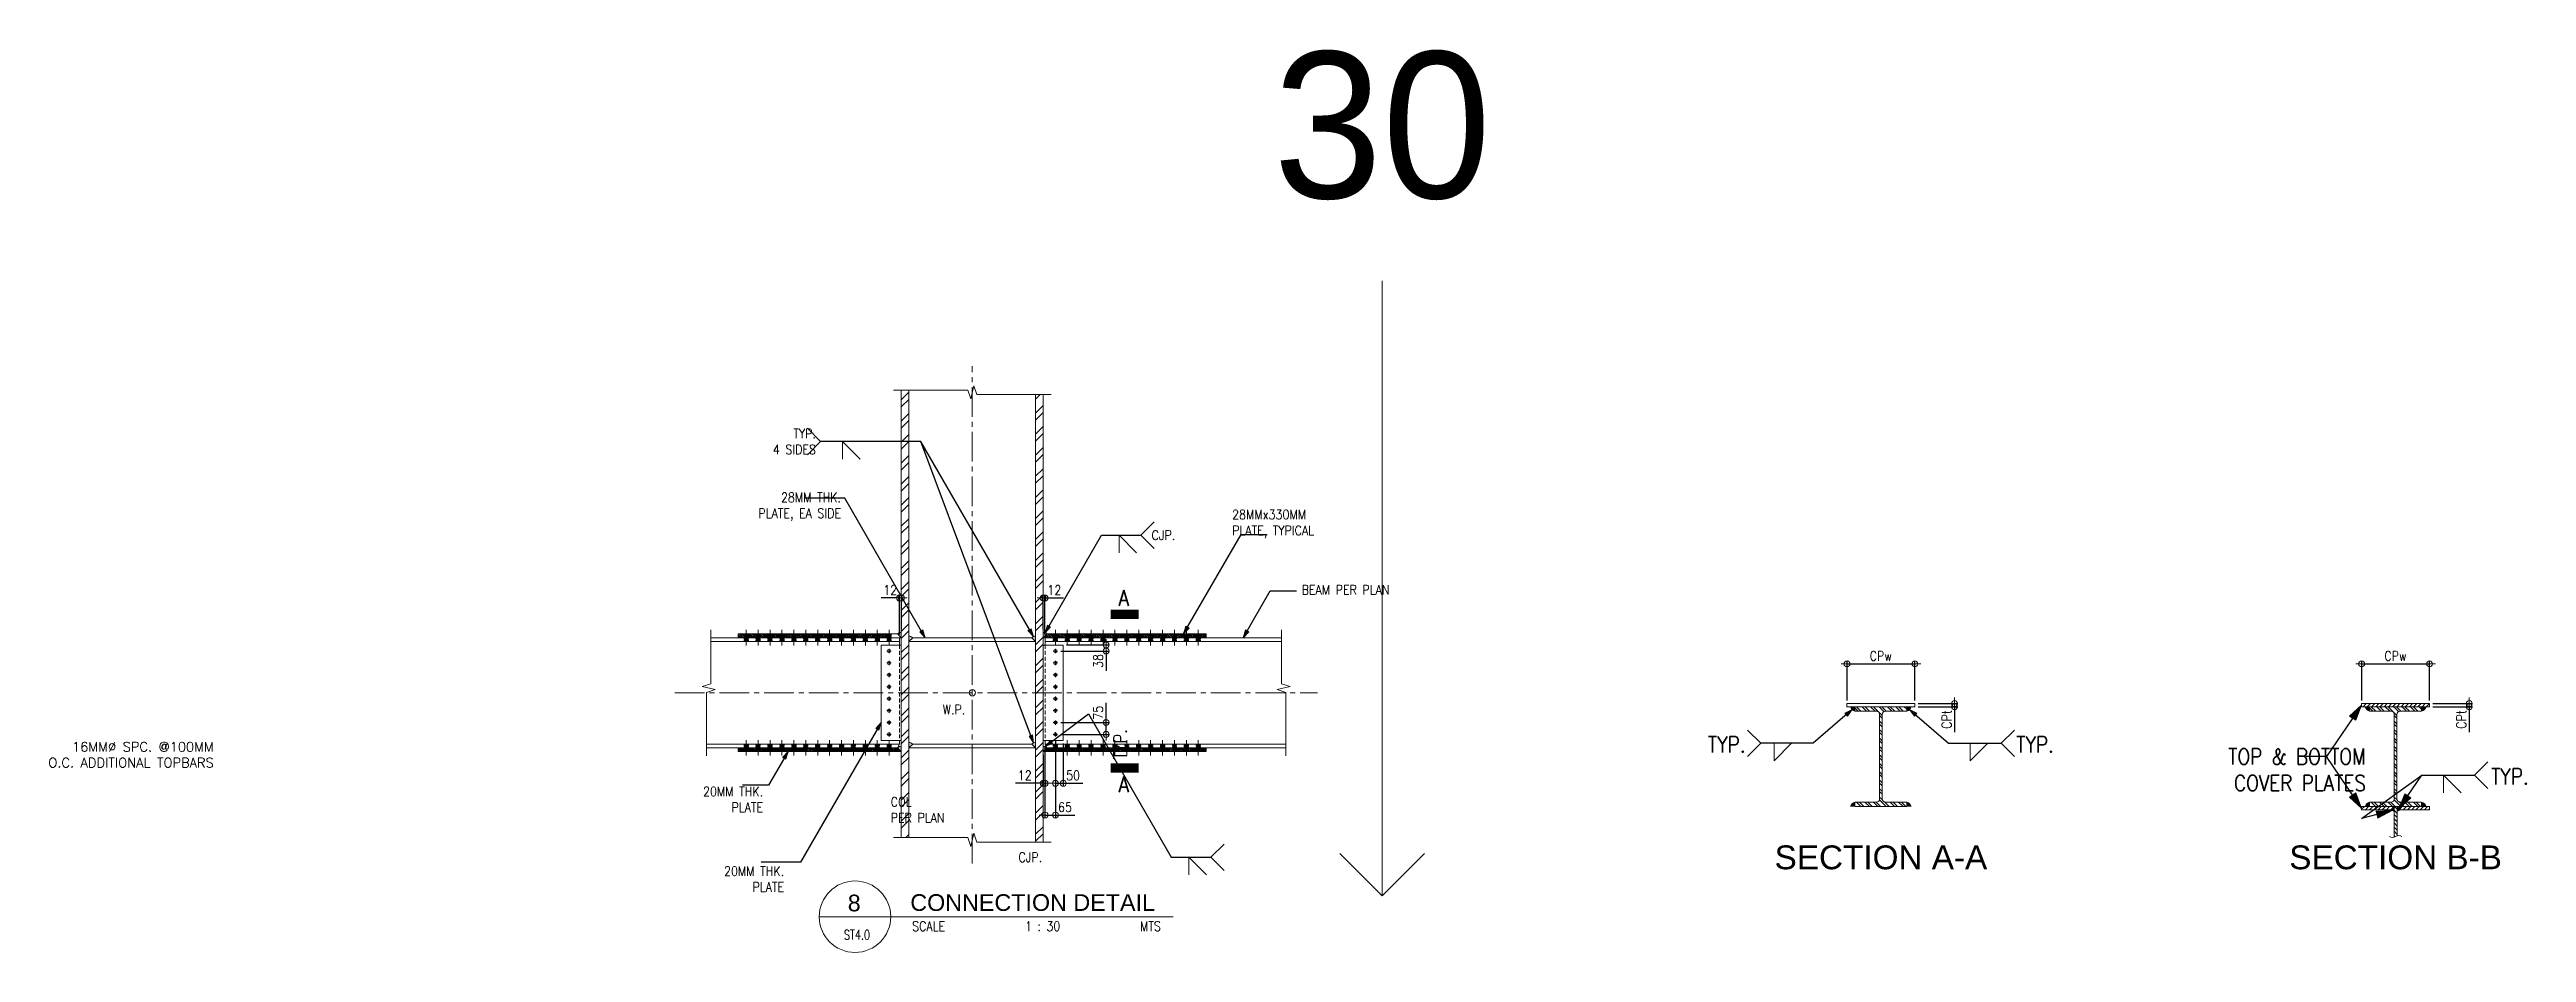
# Model space of a CAD drawing. Header units: millimetres. Extents: x 0 to 437400, y -4782 to 73710.
# Drawn here: x 79091 to 94683, y 20565 to 26250 of the extents above; entities that cross this region are included whole.
import ezdxf
from ezdxf.enums import TextEntityAlignment as Align

# ---------------------------------------------------------------- set-up
doc = ezdxf.new("R2010")
doc.units = ezdxf.units.MM
doc.header["$LTSCALE"] = 10
doc.header["$MEASUREMENT"] = 0
for name, pattern in [('CENTER', [50.8, 31.75, -6.35, 6.35, -6.35]), ('CENTER2', [1.125, 0.75, -0.125, 0.125, -0.125]), ('HIDDEN', [0.375, 0.25, -0.125]), ('PHANTOM2', [1.25, 0.625, -0.125, 0.125, -0.125, 0.125, -0.125])]:
    doc.linetypes.add(name, pattern=pattern)
doc.layers.get('0').update_dxf_attribs({"lineweight": 9})
for name, color, linetype, lineweight in [('.1 - NUMBER 8', 8, 'Continuous', 9), ('.3 - YELLOW', 2, 'Continuous', 15), ('BOLT HOLES', 2, 'HIDDEN', 9), ('DIM', 1, 'Continuous', 5), ('HATCH', 8, 'Continuous', 5), ('S-ANNO-DIMS', 1, 'Continuous', 5), ('S-Anno-Symb', 52, 'PHANTOM2', 9), ('S-Anno-Text', 52, 'Continuous', 15), ('S-ANNO-WELD', 1, 'Continuous', 9), ('S-BEAM', 3, 'Continuous', 15), ('S-BEAM-IDEN', 2, 'Continuous', 9), ('S-DETL-LW25', 2, 'Continuous', 9), ('S-Grid-iden', 52, 'Continuous', 9), ('S_GRID LINES', 252, 'Continuous', 5), ('S_PLATE', 2, 'Continuous', 15), ('W.P.', 1, 'Continuous', 9), ('WELD', 251, 'Continuous', 5)]:
    doc.layers.add(name, color=color, linetype=linetype, lineweight=lineweight)
doc.layers.add('S-DETL-GRID', color=62, linetype='Continuous', lineweight=9, plot=False)
doc.styles.add('1', font='romans.shx', dxfattribs={"width": 0.85, "height": 60})
doc.styles.add('2', font='simplex.shx', dxfattribs={"width": 0.95, "height": 40})
doc.styles.add('200', font='simplex.shx', dxfattribs={"width": 0.85, "height": 40})
doc.styles.add('ROMANS12', font='ROMANS.shx', dxfattribs={"height": 1.125})
doc.styles.add('SHEETNAME', font='simplex.shx', dxfattribs={"width": 0.75, "height": 200})
doc.styles.add('TITLE1', font='HELV.shx', dxfattribs={"height": 500})
doc.dimstyles.new('ESCA30', dxfattribs={"dimtxt": 60, "dimasz": 0.5, "dimexe": 20, "dimexo": 20, "dimgap": 20, "dimtad": 1, "dimdec": 0, "dimrnd": 1, "dimdsep": 46, "dimtxsty": '1', "dimblk1": 'ESCADIM_ARW', "dimblk2": 'ESCADIM_ARW', "dimsah": 1, "dimcen": 50, "dimclrd": 256, "dimclre": 256, "dimclrt": 52, "dimadec": 0, "dimazin": 0, "dimtfac": 1, "dimtdec": 0, "dimtofl": 0, "dimtmove": 0, "dimatfit": 3, "dimldrblk": 'ESCADIM_ARW', "dimfxl": 1, "dimtolj": 1, "dimtzin": 0, "dimarcsym": 0})
doc.dimstyles.new('ESCA_ARW$7', dxfattribs={"dimtxt": 200, "dimasz": 1, "dimexe": 100, "dimexo": 100, "dimgap": 100, "dimtad": 1, "dimdec": 0, "dimrnd": 1, "dimdsep": 46, "dimtxsty": '1', "dimblk1": 'dim_arw', "dimblk2": 'dim_arw', "dimsah": 1, "dimcen": 50, "dimclrd": 1, "dimclre": 256, "dimclrt": 52, "dimadec": 0, "dimazin": 0, "dimtfac": 1, "dimtofl": 0, "dimtmove": 0, "dimatfit": 3, "dimldrblk": 'dim_arw', "dimfxl": 1, "dimtolj": 1, "dimtzin": 0, "dimarcsym": 0})

msp = doc.modelspace()

# ---------------------------------------------------------------- texts
at = {"layer": 'DIM', "color": 52, "attachment_point": 5, "style": '1'}
for s, insert, char_height in [('\\A1;\\pxqr;TYP.\\P4 SIDES', (83779.9, 23782.1), 60), ('\\A1;\\pxqr;28MM THK.\\PPLATE, EA SIDE', (83813.1, 23370.9), 60), ('\\A1;\\pxql;28MMx330MM\\PPLATE, TYPICAL', (86793.1, 23262.9), 60), ('\\A1;\\pxql;CJP.', (86102.6, 23192.3), 60), ('\\A1;\\pxql;W.P.', (84784, 22094.5), 60), ('\\A1;\\pxqj;TYP.', (89649, 21874.6), 100), ('\\A1;\\pxqj;TYP.', (91589.8, 21874.6), 100), ('\\A1;\\pxqr;TOP & BOTTOM \\PCOVER PLATES', (93210.2, 21715), 100), ('\\A1;\\pxqj;TYP.', (94579.4, 21673.1), 100), ('\\A1;\\pxqr;20MM THK.\\PPLATE', (83393.6, 21528.3), 60), ('\\A1;\\pxql;COL \\PPER PLAN', (84555.4, 21463.1), 60), ('\\A1;\\pxqr;20MM THK.\\PPLATE', (83525.8, 21027), 60)]:
    msp.add_mtext(s, dxfattribs=dict(at, insert=insert, char_height=char_height))
at = {"layer": 'DIM', "color": 3, "char_height": 100, "attachment_point": 5, "style": '200'}
for insert in [(85853.4, 22796.9), (85853.4, 21623.3)]:
    msp.add_mtext('\\A1;A', dxfattribs=dict(at, insert=insert))
at = {"layer": 'DIM', "color": 52, "char_height": 60, "width": 2864.455, "attachment_point": 5, "style": '1'}
for s, insert in [('\\A1;\\pxql;BEAM PER PLAN', (88405, 22848.2)), ('\\A1;\\pxqj;CJP.', (86622.8, 21164.4))]:
    msp.add_mtext(s, dxfattribs=dict(at, insert=insert))
at = {"layer": 'DIM', "color": 52, "insert": (85831.4, 21876.4), "char_height": 80, "attachment_point": 5, "rotation": 90, "style": '1'}
msp.add_mtext('\\A1;\\pxql;TYP.', dxfattribs=at)
at = {"layer": 'S-Anno-Text', "color": 5, "style": 'TITLE1'}
for s, p in [('SECTION A-A', (90619.4, 21164)), ('SECTION B-B', (93859.4, 21164))]:
    msp.add_text(s, height=150, dxfattribs=at).set_placement(p, align=Align.MIDDLE_CENTER)
msp.add_text('8', height=105, dxfattribs=at).set_placement((84156.3, 20824), align=Align.CENTER)
msp.add_text('CONNECTION DETAIL', height=105, dxfattribs=at).set_placement((84509.2, 20826.8))
at = {"layer": 'S-Anno-Text', "style": '2', "width": 0.85}
msp.add_text('SCALE', height=60, dxfattribs=at).set_placement((84521.1, 20700))
at = {"layer": 'S-Anno-Text'}
for s, style, width, p in [('1 : 30', '2', 0.85, (85342.5, 20700)), ('ST4.0', 'SHEETNAME', 0.75, (84173.6, 20646.6))]:
    msp.add_text(s, height=60, dxfattribs=dict(at, style=style, width=width)).set_placement(p, align=Align.CENTER)
at = {"layer": 'S-Anno-Text', "style": '2', "width": 0.85}
msp.add_text('MTS', height=60, dxfattribs=at).set_placement((86086.7, 20700), align=Align.RIGHT)
at = {"layer": 'S-Anno-Text', "insert": (80124.4, 21890, 0), "char_height": 60, "width": 1366.368, "attachment_point": 3, "style": 'ROMANS12'}
msp.add_mtext('16MM%%C SPC. @100MM\\PO.C. ADDITIONAL TOPBARS', dxfattribs=at)
at = {"layer": 'S-DETL-GRID'}
msp.add_text('30', height=921.78, dxfattribs=at).set_placement((87480, 25314.4), align=Align.CENTER)

# ---------------------------------------------------------------- blocks, each defined once
blk = doc.blocks.new('ESCADIM_ARW')
at = {"color": 9}
blk.add_line((75, 0), (-75, 0), dxfattribs=at)
blk.add_circle((0, 0), 37.5, dxfattribs=at)
blk = doc.blocks.new('*D118')
at = {"layer": 'Defpoints', "color": 0, "transparency": 16777216}
for p in [(90833, 22382), (90406, 22132), (90833, 22132)]:
    blk.add_point(p, dxfattribs=at)
at = {"layer": 'DIM', "lineweight": -2, "transparency": 16777216}
for p, q in [((90406, 22152), (90406, 22402)), ((90406, 22382), (90833, 22382)), ((90833, 22152), (90833, 22402))]:
    blk.add_line(p, q, dxfattribs=at)
at = {"layer": 'DIM', "lineweight": -2, "transparency": 16777216, "xscale": 0.5, "yscale": 0.5, "zscale": 0.5, "rotation": 180}
blk.add_blockref('ESCADIM_ARW', (90406, 22382), dxfattribs=at)
at = {"layer": 'DIM', "lineweight": -2, "transparency": 16777216, "xscale": 0.5, "yscale": 0.5, "zscale": 0.5}
blk.add_blockref('ESCADIM_ARW', (90833, 22382), dxfattribs=at)
at = {"layer": 'DIM', "color": 52, "transparency": 16777216, "insert": (90619, 22432), "char_height": 60, "attachment_point": 5, "style": '1'}
blk.add_mtext('\\A1;CPw', dxfattribs=at)
blk = doc.blocks.new('*D119')
at = {"layer": 'Defpoints', "color": 0, "transparency": 16777216}
for p in [(90833, 22132), (90833, 22112), (91083, 22112)]:
    blk.add_point(p, dxfattribs=at)
at = {"layer": 'DIM', "lineweight": -2, "transparency": 16777216}
for p, q in [((90853, 22132), (91103, 22132)), ((90853, 22112), (91103, 22112)), ((91083, 22133), (91083, 22133)), ((91083, 22112), (91083, 21952))]:
    blk.add_line(p, q, dxfattribs=at)
at = {"layer": 'DIM', "lineweight": -2, "transparency": 16777216, "xscale": 0.5, "yscale": 0.5, "zscale": 0.5}
for p, rotation in [((91083, 22132), 270), ((91083, 22112), 90)]:
    blk.add_blockref('ESCADIM_ARW', p, dxfattribs=dict(at, rotation=rotation))
at = {"layer": 'DIM', "color": 52, "transparency": 16777216, "insert": (91033, 22032), "char_height": 60, "attachment_point": 5, "rotation": 90, "style": '1'}
blk.add_mtext('\\A1;CPt', dxfattribs=at)
blk = doc.blocks.new('dim_arw')
h = blk.add_hatch(color=256)
h.paths.add_polyline_path([(-126, 29), (0, 0), (-126, -29, -0.115681), (-133, 0, -0.115681)])
h.paths.add_polyline_path([(-249, 58), (-126, 29, 0.115681), (-133, 0, 0.115681), (-126, -29), (-249, -58)])
for p, q in [((0, 0), (-249, 58)), ((-249, 58), (-249, -58)), ((0, 0), (-249, -58))]:
    blk.add_line(p, q)
blk = doc.blocks.new('*U11')
at = {"layer": 'S-ANNO-WELD'}
blk.add_lwpolyline([(0, 0), (0, -0.162), (0.162, 0)], dxfattribs=at)
blk = doc.blocks.new('_Integral')
at = {"color": 0, "linetype": 'ByBlock', "lineweight": -2}
for centre, start, end in [((0.44, -0.09), 102, 168), ((-0.44, 0.09), 282, 348)]:
    blk.add_arc(centre, 0.454, start, end, dxfattribs=at)
blk = doc.blocks.new('*D116')
at = {"layer": 'Defpoints', "color": 0, "transparency": 16777216}
for p in [(94073, 22382), (93646, 22132), (94073, 22132)]:
    blk.add_point(p, dxfattribs=at)
at = {"layer": 'DIM', "lineweight": -2, "transparency": 16777216}
for p, q in [((93646, 22152), (93646, 22402)), ((93646, 22382), (94073, 22382)), ((94073, 22152), (94073, 22402))]:
    blk.add_line(p, q, dxfattribs=at)
at = {"layer": 'DIM', "lineweight": -2, "transparency": 16777216, "xscale": 0.5, "yscale": 0.5, "zscale": 0.5, "rotation": 180}
blk.add_blockref('ESCADIM_ARW', (93646, 22382), dxfattribs=at)
at = {"layer": 'DIM', "lineweight": -2, "transparency": 16777216, "xscale": 0.5, "yscale": 0.5, "zscale": 0.5}
blk.add_blockref('ESCADIM_ARW', (94073, 22382), dxfattribs=at)
at = {"layer": 'DIM', "color": 52, "transparency": 16777216, "insert": (93859, 22432), "char_height": 60, "attachment_point": 5, "style": '1'}
blk.add_mtext('\\A1;CPw', dxfattribs=at)
blk = doc.blocks.new('*D117')
at = {"layer": 'Defpoints', "color": 0, "transparency": 16777216}
for p in [(94073, 22132), (94073, 22112), (94323, 22112)]:
    blk.add_point(p, dxfattribs=at)
at = {"layer": 'DIM', "lineweight": -2, "transparency": 16777216}
for p, q in [((94093, 22132), (94343, 22132)), ((94093, 22112), (94343, 22112)), ((94323, 22133), (94323, 22133)), ((94323, 22112), (94323, 21952))]:
    blk.add_line(p, q, dxfattribs=at)
at = {"layer": 'DIM', "lineweight": -2, "transparency": 16777216, "xscale": 0.5, "yscale": 0.5, "zscale": 0.5}
for p, rotation in [((94323, 22132), 270), ((94323, 22112), 90)]:
    blk.add_blockref('ESCADIM_ARW', p, dxfattribs=dict(at, rotation=rotation))
at = {"layer": 'DIM', "color": 52, "transparency": 16777216, "insert": (94273, 22032), "char_height": 60, "attachment_point": 5, "rotation": 90, "style": '1'}
blk.add_mtext('\\A1;CPt', dxfattribs=at)
blk = doc.blocks.new('*D171')
at = {"layer": 'Defpoints', "color": 0, "transparency": 16777216}
for p in [(85437, 22463), (85472, 22501), (85742, 22463)]:
    blk.add_point(p, dxfattribs=at)
at = {"layer": 'S-ANNO-DIMS', "lineweight": -2, "transparency": 16777216}
for p, q in [((85457, 22463), (85762, 22463)), ((85492, 22501), (85762, 22501)), ((85742, 22501), (85742, 22502)), ((85742, 22462), (85742, 22339))]:
    blk.add_line(p, q, dxfattribs=at)
at = {"layer": 'S-ANNO-DIMS', "lineweight": -2, "transparency": 16777216, "xscale": 0.5, "yscale": 0.5, "zscale": 0.5}
for p, rotation in [((85742, 22501), 270), ((85742, 22463), 90)]:
    blk.add_blockref('ESCADIM_ARW', p, dxfattribs=dict(at, rotation=rotation))
at = {"layer": 'S-ANNO-DIMS', "color": 52, "transparency": 16777216, "insert": (85692, 22400), "char_height": 60, "attachment_point": 5, "rotation": 90, "style": '1'}
blk.add_mtext('\\A1;38', dxfattribs=at)
blk = doc.blocks.new('*D167')
at = {"layer": 'Defpoints', "color": 0, "transparency": 16777216}
for p in [(85437, 22013), (85742, 22013), (85437, 21938)]:
    blk.add_point(p, dxfattribs=at)
at = {"layer": 'S-ANNO-DIMS', "lineweight": -2, "transparency": 16777216}
for p, q in [((85457, 22013), (85762, 22013)), ((85742, 22013), (85742, 22136)), ((85742, 21938), (85742, 22012)), ((85457, 21938), (85762, 21938))]:
    blk.add_line(p, q, dxfattribs=at)
at = {"layer": 'S-ANNO-DIMS', "lineweight": -2, "transparency": 16777216, "xscale": 0.5, "yscale": 0.5, "zscale": 0.5}
for p, rotation in [((85742, 22013), 90), ((85742, 21938), 270)]:
    blk.add_blockref('ESCADIM_ARW', p, dxfattribs=dict(at, rotation=rotation))
at = {"layer": 'S-ANNO-DIMS', "color": 52, "transparency": 16777216, "insert": (85692, 22074), "char_height": 60, "attachment_point": 5, "rotation": 90, "style": '1'}
blk.add_mtext('\\A1;75', dxfattribs=at)
blk = doc.blocks.new('*D172')
at = {"layer": 'Defpoints', "color": 0, "transparency": 16777216}
for p in [(85346, 21830), (85357, 21877), (85357, 21630)]:
    blk.add_point(p, dxfattribs=at)
at = {"layer": 'S-ANNO-DIMS', "lineweight": -2, "transparency": 16777216}
for p, q in [((85357, 21857), (85357, 21610)), ((85346, 21810), (85346, 21610)), ((85345, 21630), (85172, 21630)), ((85358, 21630), (85358, 21630))]:
    blk.add_line(p, q, dxfattribs=at)
at = {"layer": 'S-ANNO-DIMS', "lineweight": -2, "transparency": 16777216, "xscale": 0.5, "yscale": 0.5, "zscale": 0.5}
blk.add_blockref('ESCADIM_ARW', (85346, 21630), dxfattribs=at)
at = {"layer": 'S-ANNO-DIMS', "lineweight": -2, "transparency": 16777216, "xscale": 0.5, "yscale": 0.5, "zscale": 0.5, "rotation": 180}
blk.add_blockref('ESCADIM_ARW', (85357, 21630), dxfattribs=at)
at = {"layer": 'S-ANNO-DIMS', "color": 52, "transparency": 16777216, "insert": (85230, 21680), "char_height": 60, "attachment_point": 5, "style": '1'}
blk.add_mtext('\\A1;12', dxfattribs=at)
blk = doc.blocks.new('*D168')
at = {"layer": 'Defpoints', "color": 0, "transparency": 16777216}
for p in [(85357, 21877), (85423, 21921), (85423, 21430)]:
    blk.add_point(p, dxfattribs=at)
at = {"layer": 'S-ANNO-DIMS', "lineweight": -2, "transparency": 16777216}
for p, q in [((85357, 21857), (85357, 21410)), ((85423, 21901), (85423, 21410)), ((85358, 21430), (85422, 21430)), ((85423, 21430), (85544, 21430))]:
    blk.add_line(p, q, dxfattribs=at)
at = {"layer": 'S-ANNO-DIMS', "lineweight": -2, "transparency": 16777216, "xscale": 0.5, "yscale": 0.5, "zscale": 0.5, "rotation": 180}
blk.add_blockref('ESCADIM_ARW', (85357, 21430), dxfattribs=at)
at = {"layer": 'S-ANNO-DIMS', "lineweight": -2, "transparency": 16777216, "xscale": 0.5, "yscale": 0.5, "zscale": 0.5}
blk.add_blockref('ESCADIM_ARW', (85423, 21430), dxfattribs=at)
at = {"layer": 'S-ANNO-DIMS', "color": 52, "transparency": 16777216, "insert": (85483, 21480), "char_height": 60, "attachment_point": 5, "style": '1'}
blk.add_mtext('\\A1;65', dxfattribs=at)
blk = doc.blocks.new('*D169')
at = {"layer": 'Defpoints', "color": 0, "transparency": 16777216}
for p in [(85423, 21921), (85472, 21900), (85472, 21630)]:
    blk.add_point(p, dxfattribs=at)
at = {"layer": 'S-ANNO-DIMS', "lineweight": -2, "transparency": 16777216}
for p, q in [((85423, 21901), (85423, 21610)), ((85472, 21880), (85472, 21610)), ((85423, 21630), (85472, 21630)), ((85472, 21630), (85596, 21630))]:
    blk.add_line(p, q, dxfattribs=at)
at = {"layer": 'S-ANNO-DIMS', "lineweight": -2, "transparency": 16777216, "xscale": 0.5, "yscale": 0.5, "zscale": 0.5, "rotation": 180}
blk.add_blockref('ESCADIM_ARW', (85423, 21630), dxfattribs=at)
at = {"layer": 'S-ANNO-DIMS', "lineweight": -2, "transparency": 16777216, "xscale": 0.5, "yscale": 0.5, "zscale": 0.5}
blk.add_blockref('ESCADIM_ARW', (85472, 21630), dxfattribs=at)
at = {"layer": 'S-ANNO-DIMS', "color": 52, "transparency": 16777216, "insert": (85534, 21680), "char_height": 60, "attachment_point": 5, "style": '1'}
blk.add_mtext('\\A1;50', dxfattribs=at)
blk = doc.blocks.new('*D173')
at = {"layer": 'Defpoints', "color": 0, "transparency": 16777216}
for p in [(85346, 22797), (85346, 22580), (85357, 22547)]:
    blk.add_point(p, dxfattribs=at)
at = {"layer": 'S-ANNO-DIMS', "lineweight": -2, "transparency": 16777216}
for p, q in [((85345, 22797), (85345, 22797)), ((85346, 22600), (85346, 22817)), ((85357, 22567), (85357, 22817)), ((85358, 22797), (85474, 22797))]:
    blk.add_line(p, q, dxfattribs=at)
at = {"layer": 'S-ANNO-DIMS', "lineweight": -2, "transparency": 16777216, "xscale": 0.5, "yscale": 0.5, "zscale": 0.5}
blk.add_blockref('ESCADIM_ARW', (85346, 22797), dxfattribs=at)
at = {"layer": 'S-ANNO-DIMS', "lineweight": -2, "transparency": 16777216, "xscale": 0.5, "yscale": 0.5, "zscale": 0.5, "rotation": 180}
blk.add_blockref('ESCADIM_ARW', (85357, 22797), dxfattribs=at)
at = {"layer": 'S-ANNO-DIMS', "color": 52, "transparency": 16777216, "insert": (85416, 22847), "char_height": 60, "attachment_point": 5, "style": '1'}
blk.add_mtext('\\A1;12', dxfattribs=at)
blk = doc.blocks.new('*D170')
at = {"layer": 'Defpoints', "color": 0, "transparency": 16777216}
for p in [(84453, 22797), (84441, 22547), (84453, 22580)]:
    blk.add_point(p, dxfattribs=at)
at = {"layer": 'S-ANNO-DIMS', "lineweight": -2, "transparency": 16777216}
for p, q in [((84441, 22797), (84325, 22797)), ((84441, 22567), (84441, 22817)), ((84453, 22600), (84453, 22817)), ((84453, 22797), (84454, 22797))]:
    blk.add_line(p, q, dxfattribs=at)
at = {"layer": 'S-ANNO-DIMS', "lineweight": -2, "transparency": 16777216, "xscale": 0.5, "yscale": 0.5, "zscale": 0.5}
blk.add_blockref('ESCADIM_ARW', (84441, 22797), dxfattribs=at)
at = {"layer": 'S-ANNO-DIMS', "lineweight": -2, "transparency": 16777216, "xscale": 0.5, "yscale": 0.5, "zscale": 0.5, "rotation": 180}
blk.add_blockref('ESCADIM_ARW', (84453, 22797), dxfattribs=at)
at = {"layer": 'S-ANNO-DIMS', "color": 52, "transparency": 16777216, "insert": (84383, 22847), "char_height": 60, "attachment_point": 5, "style": '1'}
blk.add_mtext('\\A1;12', dxfattribs=at)

# ---------------------------------------------------------------- dimensions: what is measured, and where the dimension line sits
at = {"layer": 'DIM'}
for base, p1, p2, picture, middle in [((90833.2, 22382.4), (90405.6, 22132.4), (90833.2, 22132.4), '*D118', (90619.4, 22432.4)), ((94073.2, 22382.4), (93645.6, 22132.4), (94073.2, 22132.4), '*D116', (93859.4, 22432.4))]:
    dim = msp.add_linear_dim(base=base, p1=p1, p2=p2, text='CPw', dimstyle='ESCA30', dxfattribs=at)
    dim.commit()
    dim.dimension.update_dxf_attribs({"geometry": picture, "text_midpoint": middle})
for base, p1, p2, picture, middle in [((91083.2, 22112.4), (90833.2, 22132.4), (90833.2, 22112.4), '*D119', (91033.2, 22031.9)), ((94323.2, 22112.4), (94073.2, 22132.4), (94073.2, 22112.4), '*D117', (94273.2, 22031.9))]:
    dim = msp.add_linear_dim(base=base, p1=p1, p2=p2, angle=90, text='CPt', dimstyle='ESCA30', dxfattribs=at)
    dim.commit()
    dim.dimension.update_dxf_attribs({"geometry": picture, "text_midpoint": middle})
at = {"layer": 'S-ANNO-DIMS'}
dim = msp.add_linear_dim(base=(84452.8375, 22796.7546), p1=(84441.3044, 22546.7546), p2=(84452.8375, 22580.1612), angle=180, dimstyle='ESCA30', dxfattribs=at)
dim.commit()
dim.dimension.update_dxf_attribs({"geometry": '*D170', "text_midpoint": (84382.6615, 22796.7546), "dimtype": 160})
for base, p1, p2, picture, middle in [((85345.9015, 22796.7546), (85357.4347, 22546.7546), (85345.9015, 22580.1612), '*D173', (85416.0776, 22796.7546)), ((85357.4347, 21629.9666), (85345.9015, 21829.9666), (85357.4347, 21877.2106), '*D172', (85229.6158, 21629.9666))]:
    dim = msp.add_linear_dim(base=base, p1=p1, p2=p2, dimstyle='ESCA30', dxfattribs=at)
    dim.commit()
    dim.dimension.update_dxf_attribs({"geometry": picture, "text_midpoint": middle, "dimtype": 160})
for base, p1, p2, angle, picture, middle in [((85742.1, 22462.7), (85472.4, 22500.7), (85436.8, 22462.7), 90, '*D171', (85692.1, 22400.4)), ((85742.1, 22012.7), (85436.8, 21937.7), (85436.8, 22012.7), 270, '*D167', (85692.1, 22074.5))]:
    dim = msp.add_linear_dim(base=base, p1=p1, p2=p2, angle=angle, dimstyle='ESCA30', dxfattribs=at)
    dim.commit()
    dim.dimension.update_dxf_attribs({"geometry": picture, "text_midpoint": middle})
for base, p1, p2, picture, middle in [((85422.9015, 21429.9666), (85357.4347, 21877.2106), (85422.9015, 21921.3057), '*D168', (85483.473, 21479.9666)), ((85472.4347, 21629.9666), (85422.9015, 21921.3057), (85472.4347, 21899.6716), '*D169', (85534.2204, 21679.9666))]:
    dim = msp.add_linear_dim(base=base, p1=p1, p2=p2, dimstyle='ESCA30', dxfattribs=at)
    dim.commit()
    dim.dimension.update_dxf_attribs({"geometry": picture, "text_midpoint": middle})

# ---------------------------------------------------------------- hatches: boundary and pattern name
at = {"layer": 'HATCH'}
h = msp.add_hatch(dxfattribs=at)
h.set_pattern_fill('ANSI32', color=256, scale=250, style=0)
h.set_pattern_definition([(45, (1e-11, 8136), (-66.29126, 66.29126), []), (45, (44.19, 8136), (-66.29126, 66.29126), [])])
h.paths.add_polyline_path([(84452.8, 22200.2), (84500.8, 22200.2), (84500.8, 24105.5), (84452.8, 24105.5)])
h.paths.add_polyline_path([(85345.9, 24077.7), (85297.9, 24077.7), (85297.9, 22200.2), (85345.9, 22200.2), (85345.9, 22500.7)])
h.paths.add_polyline_path([(85297.9, 21260.2), (85345.9, 21260.2), (85345.9, 22200.2), (85297.9, 22200.2)])
h.paths.add_polyline_path([(84500.8, 22200.2), (84452.8, 22200.2), (84452.8, 21899.7), (84452.8, 21288), (84500.8, 21288)])
at = {"layer": 'HATCH', "linetype": 'HIDDEN', "ltscale": 20}
h = msp.add_hatch(dxfattribs=at)
h.set_pattern_fill('ANSI32', color=251, scale=30, angle=90, style=0)
h.set_pattern_definition([(135, (-9880.69, 12356.463), (-7.9549513, -7.9549513), []), (135, (-9880.69, 12361.767), (-7.9549513, -7.9549513), [])])
h.paths.add_polyline_path([(83462.8, 22546.8), (83462.8, 22570.4), (83426.3, 22570.4), (83426.3, 22546.8)])
h.paths.add_polyline_path([(83537.8, 22546.8), (83537.8, 22570.4), (83489.8, 22570.4), (83489.8, 22546.8)])
h.paths.add_polyline_path([(83564.8, 22570.4), (83564.8, 22546.8), (83612.8, 22546.8), (83612.8, 22570.4)])
h.paths.add_polyline_path([(83687.8, 22546.8), (83687.8, 22570.4), (83639.8, 22570.4), (83639.8, 22546.8)])
h.paths.add_polyline_path([(83762.8, 22546.8), (83762.8, 22570.4), (83714.8, 22570.4), (83714.8, 22546.8)])
h.paths.add_polyline_path([(83837.8, 22546.8), (83837.8, 22570.4), (83789.8, 22570.4), (83789.8, 22546.8)])
h.paths.add_polyline_path([(83864.8, 22570.4), (83864.8, 22546.8), (83912.8, 22546.8), (83912.8, 22570.4)])
h.paths.add_polyline_path([(83939.8, 22570.4), (83939.8, 22546.8), (83987.8, 22546.8), (83987.8, 22570.4)])
h.paths.add_polyline_path([(84014.8, 22546.8), (84062.8, 22546.8), (84062.8, 22570.4), (84014.8, 22570.4)])
h.paths.add_polyline_path([(84137.8, 22546.8), (84137.8, 22570.4), (84089.8, 22570.4), (84089.8, 22546.8)])
h.paths.add_polyline_path([(84212.8, 22546.8), (84212.8, 22570.4), (84164.8, 22570.4), (84164.8, 22546.8)])
h.paths.add_polyline_path([(84287.8, 22546.8), (84287.8, 22570.4), (84239.8, 22570.4), (84239.8, 22546.8)])
h.paths.add_polyline_path([(83462.8, 21830), (83462.8, 21853.6), (83426.3, 21853.6), (83426.3, 21830)])
h.paths.add_polyline_path([(83489.8, 21830), (83537.8, 21830), (83537.8, 21853.6), (83489.8, 21853.6)])
h.paths.add_polyline_path([(83564.8, 21853.6), (83564.8, 21830), (83612.8, 21830), (83612.8, 21853.6)])
h.paths.add_polyline_path([(83687.8, 21830), (83687.8, 21853.6), (83639.8, 21853.6), (83639.8, 21830)])
h.paths.add_polyline_path([(83714.8, 21830), (83762.8, 21830), (83762.8, 21853.6), (83714.8, 21853.6)])
h.paths.add_polyline_path([(83837.8, 21830), (83837.8, 21853.6), (83789.8, 21853.6), (83789.8, 21830)])
h.paths.add_polyline_path([(83864.8, 21853.6), (83864.8, 21830), (83912.8, 21830), (83912.8, 21853.6)])
h.paths.add_polyline_path([(83987.8, 21830), (83987.8, 21853.6), (83939.8, 21853.6), (83939.8, 21830)])
h.paths.add_polyline_path([(84014.8, 21853.6), (84014.8, 21830), (84062.8, 21830), (84062.8, 21853.6)])
h.paths.add_polyline_path([(84137.8, 21830), (84137.8, 21853.6), (84089.8, 21853.6), (84089.8, 21830)])
h.paths.add_polyline_path([(84212.8, 21830), (84212.8, 21853.6), (84164.8, 21853.6), (84164.8, 21830)])
h.paths.add_polyline_path([(84287.8, 21830), (84287.8, 21853.6), (84239.8, 21853.6), (84239.8, 21830)])
h.paths.add_polyline_path([(84362.8, 21830), (84362.8, 21853.6), (84314.8, 21853.6), (84314.8, 21830)])
h.paths.add_polyline_path([(84452.8, 21830), (84429.2, 21853.6), (84389.8, 21853.6), (84389.8, 21830)])
h.paths.add_polyline_path([(85408.9, 21830), (85408.9, 21853.6), (85369.5, 21853.6), (85345.9, 21830)])
h.paths.add_polyline_path([(85483.9, 21830), (85483.9, 21853.6), (85435.9, 21853.6), (85435.9, 21830)])
h.paths.add_polyline_path([(85510.9, 21830), (85558.9, 21830), (85558.9, 21853.6), (85510.9, 21853.6)])
h.paths.add_polyline_path([(85633.9, 21830), (85633.9, 21853.6), (85585.9, 21853.6), (85585.9, 21830)])
h.paths.add_polyline_path([(85708.9, 21830), (85708.9, 21853.6), (85660.9, 21853.6), (85660.9, 21830)])
h.paths.add_polyline_path([(85735.9, 21853.6), (85735.9, 21830), (85783.9, 21830), (85783.9, 21853.6)])
h.paths.add_polyline_path([(85810.9, 21853.6), (85810.9, 21830), (85858.9, 21830), (85858.9, 21853.6)])
h.paths.add_polyline_path([(85933.9, 21830), (85933.9, 21853.6), (85885.9, 21853.6), (85885.9, 21830)])
h.paths.add_polyline_path([(86008.9, 21830), (86008.9, 21853.6), (85960.9, 21853.6), (85960.9, 21830)])
h.paths.add_polyline_path([(86035.9, 21853.6), (86035.9, 21830), (86083.9, 21830), (86083.9, 21853.6)])
h.paths.add_polyline_path([(86158.9, 21830), (86158.9, 21853.6), (86110.9, 21853.6), (86110.9, 21830)])
h.paths.add_polyline_path([(86233.9, 21830), (86233.9, 21853.6), (86185.9, 21853.6), (86185.9, 21830)])
h.paths.add_polyline_path([(86308.9, 21830), (86308.9, 21853.6), (86260.9, 21853.6), (86260.9, 21830)])
h.paths.add_polyline_path([(86372.4, 21830), (86372.4, 21853.6), (86335.9, 21853.6), (86335.9, 21830)])
h.paths.add_polyline_path([(86372.4, 22546.8), (86372.4, 22570.4), (86335.9, 22570.4), (86335.9, 22546.8)])
h.paths.add_polyline_path([(86308.9, 22546.8), (86308.9, 22570.4), (86260.9, 22570.4), (86260.9, 22546.8)])
h.paths.add_polyline_path([(86233.9, 22546.8), (86233.9, 22570.4), (86185.9, 22570.4), (86185.9, 22546.8)])
h.paths.add_polyline_path([(86158.9, 22546.8), (86158.9, 22570.4), (86110.9, 22570.4), (86110.9, 22546.8)])
h.paths.add_polyline_path([(86035.9, 22570.4), (86035.9, 22546.8), (86083.9, 22546.8), (86083.9, 22570.4)])
h.paths.add_polyline_path([(85960.9, 22570.4), (85960.9, 22546.8), (86008.9, 22546.8), (86008.9, 22570.4)])
h.paths.add_polyline_path([(85885.9, 22570.4), (85885.9, 22546.8), (85933.9, 22546.8), (85933.9, 22570.4)])
h.paths.add_polyline_path([(85810.9, 22570.4), (85810.9, 22546.8), (85858.9, 22546.8), (85858.9, 22570.4)])
h.paths.add_polyline_path([(85783.9, 22546.8), (85783.9, 22570.4), (85735.9, 22570.4), (85735.9, 22546.8)])
h.paths.add_polyline_path([(85708.9, 22546.8), (85708.9, 22570.4), (85660.9, 22570.4), (85660.9, 22546.8)])
h.paths.add_polyline_path([(85633.9, 22546.8), (85633.9, 22570.4), (85585.9, 22570.4), (85585.9, 22546.8)])
h.paths.add_polyline_path([(85510.9, 22570.4), (85510.9, 22546.8), (85558.9, 22546.8), (85558.9, 22570.4)])
h.paths.add_polyline_path([(85435.9, 22570.4), (85435.9, 22546.8), (85483.9, 22546.8), (85483.9, 22570.4)])
h.paths.add_polyline_path([(85408.9, 22546.8), (85408.9, 22570.4), (85369.5, 22570.4), (85345.9, 22546.8)])
h.paths.add_polyline_path([(84362.8, 22546.8), (84362.8, 22570.4), (84314.8, 22570.4), (84314.8, 22546.8)])
h = msp.add_hatch(dxfattribs=at)
h.set_pattern_fill('ANSI31', color=251, scale=50, style=0)
h.set_pattern_definition([(45, (-9880.6904, 12356.463), (-4.4194174, 4.4194174), [])])
h.paths.add_polyline_path([(83462.8, 22523.1), (83489.8, 22523.1), (83489.8, 22570.4), (83462.8, 22570.4)])
h.paths.add_polyline_path([(83537.8, 22523.1), (83564.8, 22523.1), (83564.8, 22570.4), (83537.8, 22570.4)])
h.paths.add_polyline_path([(83612.8, 22523.1), (83639.8, 22523.1), (83639.8, 22570.4), (83612.8, 22570.4)])
h.paths.add_polyline_path([(83687.8, 22523.1), (83714.8, 22523.1), (83714.8, 22570.4), (83687.8, 22570.4)])
h.paths.add_polyline_path([(83762.8, 22523.1), (83789.8, 22523.1), (83789.8, 22570.4), (83762.8, 22570.4)])
h.paths.add_polyline_path([(83837.8, 22523.1), (83864.8, 22523.1), (83864.8, 22570.4), (83837.8, 22570.4)])
h.paths.add_polyline_path([(83912.8, 22523.1), (83939.8, 22523.1), (83939.8, 22570.4), (83912.8, 22570.4)])
h.paths.add_polyline_path([(83987.8, 22523.1), (84014.8, 22523.1), (84014.8, 22570.4), (83987.8, 22570.4)])
h.paths.add_polyline_path([(84062.8, 22523.1), (84089.8, 22523.1), (84089.8, 22570.4), (84062.8, 22570.4)])
h.paths.add_polyline_path([(84137.8, 22523.1), (84164.8, 22523.1), (84164.8, 22570.4), (84137.8, 22570.4)])
h.paths.add_polyline_path([(84212.8, 22523.1), (84239.8, 22523.1), (84239.8, 22570.4), (84212.8, 22570.4)])
h.paths.add_polyline_path([(84287.8, 22523.1), (84314.8, 22523.1), (84314.8, 22570.4), (84287.8, 22570.4)])
h.paths.add_polyline_path([(84362.8, 22523.1), (84389.8, 22523.1), (84389.8, 22570.4), (84362.8, 22570.4)])
h.paths.add_polyline_path([(83462.8, 21877.2), (83489.8, 21877.2), (83489.8, 21830), (83462.8, 21830)])
h.paths.add_polyline_path([(83537.8, 21877.2), (83564.8, 21877.2), (83564.8, 21830), (83537.8, 21830)])
h.paths.add_polyline_path([(83612.8, 21877.2), (83639.8, 21877.2), (83639.8, 21830), (83612.8, 21830)])
h.paths.add_polyline_path([(83687.8, 21877.2), (83714.8, 21877.2), (83714.8, 21830), (83687.8, 21830)])
h.paths.add_polyline_path([(83762.8, 21877.2), (83789.8, 21877.2), (83789.8, 21830), (83762.8, 21830)])
h.paths.add_polyline_path([(83837.8, 21877.2), (83864.8, 21877.2), (83864.8, 21830), (83837.8, 21830)])
h.paths.add_polyline_path([(83912.8, 21877.2), (83939.8, 21877.2), (83939.8, 21830), (83912.8, 21830)])
h.paths.add_polyline_path([(83987.8, 21877.2), (84014.8, 21877.2), (84014.8, 21830), (83987.8, 21830)])
h.paths.add_polyline_path([(84062.8, 21877.2), (84089.8, 21877.2), (84089.8, 21830), (84062.8, 21830)])
h.paths.add_polyline_path([(84137.8, 21877.2), (84164.8, 21877.2), (84164.8, 21830), (84137.8, 21830)])
h.paths.add_polyline_path([(84212.8, 21877.2), (84239.8, 21877.2), (84239.8, 21830), (84212.8, 21830)])
h.paths.add_polyline_path([(84287.8, 21877.2), (84314.8, 21877.2), (84314.8, 21830), (84287.8, 21830)])
h.paths.add_polyline_path([(84362.8, 21877.2), (84389.8, 21877.2), (84389.8, 21830), (84362.8, 21830)])
h.paths.add_polyline_path([(86335.9, 22523.1), (86308.9, 22523.1), (86308.9, 22570.4), (86335.9, 22570.4)])
h.paths.add_polyline_path([(86260.9, 22523.1), (86233.9, 22523.1), (86233.9, 22570.4), (86260.9, 22570.4)])
h.paths.add_polyline_path([(86185.9, 22523.1), (86158.9, 22523.1), (86158.9, 22570.4), (86185.9, 22570.4)])
h.paths.add_polyline_path([(86110.9, 22523.1), (86083.9, 22523.1), (86083.9, 22570.4), (86110.9, 22570.4)])
h.paths.add_polyline_path([(86035.9, 22523.1), (86008.9, 22523.1), (86008.9, 22570.4), (86035.9, 22570.4)])
h.paths.add_polyline_path([(85960.9, 22523.1), (85933.9, 22523.1), (85933.9, 22570.4), (85960.9, 22570.4)])
h.paths.add_polyline_path([(85885.9, 22523.1), (85858.9, 22523.1), (85858.9, 22570.4), (85885.9, 22570.4)])
h.paths.add_polyline_path([(85810.9, 22523.1), (85783.9, 22523.1), (85783.9, 22570.4), (85810.9, 22570.4)])
h.paths.add_polyline_path([(85735.9, 22523.1), (85708.9, 22523.1), (85708.9, 22570.4), (85735.9, 22570.4)])
h.paths.add_polyline_path([(85660.9, 22523.1), (85633.9, 22523.1), (85633.9, 22570.4), (85660.9, 22570.4)])
h.paths.add_polyline_path([(85585.9, 22523.1), (85558.9, 22523.1), (85558.9, 22570.4), (85585.9, 22570.4)])
h.paths.add_polyline_path([(85510.9, 22523.1), (85483.9, 22523.1), (85483.9, 22570.4), (85510.9, 22570.4)])
h.paths.add_polyline_path([(85435.9, 22523.1), (85408.9, 22523.1), (85408.9, 22570.4), (85435.9, 22570.4)])
h.paths.add_polyline_path([(86335.9, 21877.2), (86308.9, 21877.2), (86308.9, 21830), (86335.9, 21830)])
h.paths.add_polyline_path([(86260.9, 21877.2), (86233.9, 21877.2), (86233.9, 21830), (86260.9, 21830)])
h.paths.add_polyline_path([(86185.9, 21877.2), (86158.9, 21877.2), (86158.9, 21830), (86185.9, 21830)])
h.paths.add_polyline_path([(86110.9, 21877.2), (86083.9, 21877.2), (86083.9, 21830), (86110.9, 21830)])
h.paths.add_polyline_path([(86035.9, 21877.2), (86008.9, 21877.2), (86008.9, 21830), (86035.9, 21830)])
h.paths.add_polyline_path([(85960.9, 21877.2), (85933.9, 21877.2), (85933.9, 21830), (85960.9, 21830)])
h.paths.add_polyline_path([(85885.9, 21877.2), (85858.9, 21877.2), (85858.9, 21830), (85885.9, 21830)])
h.paths.add_polyline_path([(85810.9, 21877.2), (85783.9, 21877.2), (85783.9, 21830), (85810.9, 21830)])
h.paths.add_polyline_path([(85735.9, 21877.2), (85708.9, 21877.2), (85708.9, 21830), (85735.9, 21830)])
h.paths.add_polyline_path([(85660.9, 21877.2), (85633.9, 21877.2), (85633.9, 21830), (85660.9, 21830)])
h.paths.add_polyline_path([(85585.9, 21877.2), (85558.9, 21877.2), (85558.9, 21830), (85585.9, 21830)])
h.paths.add_polyline_path([(85510.9, 21877.2), (85483.9, 21877.2), (85483.9, 21830), (85510.9, 21830)])
h.paths.add_polyline_path([(85435.9, 21877.2), (85408.9, 21877.2), (85408.9, 21830), (85435.9, 21830)])
at = {"layer": 'HATCH'}
h = msp.add_hatch(dxfattribs=at)
h.set_pattern_fill('ANSI32', color=256, scale=100, angle=90, style=0)
h.set_pattern_definition([(135, (-165730.978, -103121.424), (-26.5165043, -26.5165043), []), (135, (-165730.978, -103103.746), (-26.5165043, -26.5165043), [])])
edge = h.paths.add_edge_path()
edge.add_line((90619.4, 21484), (90455.6, 21484))
edge.add_line((90455.6, 21484), (90455.6, 21511.7))
edge.add_line((90455.6, 21511.7), (90591.2, 21511.7))
edge.add_arc((90591.2, 21531.6), 19.9, 270, 360)
edge.add_line((90611.2, 21531.6), (90611.2, 22064.7))
edge.add_arc((90591.2, 22064.7), 19.9, 360, 450)
edge.add_line((90591.2, 22084.7), (90455.6, 22084.7))
edge.add_line((90455.6, 22084.7), (90455.6, 22112.4))
edge.add_line((90455.6, 22112.4), (90783.2, 22112.4))
edge.add_line((90783.2, 22112.4), (90783.2, 22084.7))
edge.add_line((90783.2, 22084.7), (90647.6, 22084.7))
edge.add_arc((90647.6, 22064.7), 19.9, 90, 180)
edge.add_line((90627.7, 22064.7), (90627.7, 21531.6))
edge.add_arc((90647.6, 21531.6), 19.9, 180, 270)
edge.add_line((90647.6, 21511.7), (90783.2, 21511.7))
edge.add_line((90783.2, 21511.7), (90783.2, 21484))
edge.add_line((90783.2, 21484), (90619.4, 21484))
h = msp.add_hatch(dxfattribs=at)
h.set_pattern_fill('ANSI31', color=256, scale=150, style=0)
h.set_pattern_definition([(45, (-162490.978, -103121.424), (-13.2582521, 13.2582521), [])])
h.paths.add_polyline_path([(93645.6, 22132.4), (94073.2, 22132.4), (94073.2, 22112.4), (93645.6, 22112.4)])
h.paths.add_polyline_path([(93849.4, 21464), (93849.4, 21484), (93645.6, 21484), (93645.6, 21464)])
h.paths.add_polyline_path([(93869.4, 21484), (93889.4, 21464), (94073.2, 21464), (94073.2, 21484)])
h = msp.add_hatch(dxfattribs=at)
h.set_pattern_fill('ANSI32', color=256, scale=100, angle=90, style=0)
h.set_pattern_definition([(135, (-162490.978, -103121.424), (-26.5165043, -26.5165043), []), (135, (-162490.978, -103103.746), (-26.5165043, -26.5165043), [])])
edge = h.paths.add_edge_path()
edge.add_line((93859.4, 21484), (93695.6, 21484))
edge.add_line((93695.6, 21484), (93695.6, 21511.7))
edge.add_line((93695.6, 21511.7), (93831.2, 21511.7))
edge.add_arc((93831.2, 21531.6), 19.9, 270, 360)
edge.add_line((93851.2, 21531.6), (93851.2, 22064.7))
edge.add_arc((93831.2, 22064.7), 19.9, 0, 90)
edge.add_line((93831.2, 22084.7), (93695.6, 22084.7))
edge.add_line((93695.6, 22084.7), (93695.6, 22112.4))
edge.add_line((93695.6, 22112.4), (94023.2, 22112.4))
edge.add_line((94023.2, 22112.4), (94023.2, 22084.7))
edge.add_line((94023.2, 22084.7), (93887.6, 22084.7))
edge.add_arc((93887.6, 22064.7), 19.9, 90, 180)
edge.add_line((93867.7, 22064.7), (93867.7, 21531.6))
edge.add_arc((93887.6, 21531.6), 19.9, 180, 270)
edge.add_line((93887.6, 21511.7), (94023.2, 21511.7))
edge.add_line((94023.2, 21511.7), (94023.2, 21484))
edge.add_line((94023.2, 21484), (93859.4, 21484))
h = msp.add_hatch(dxfattribs=at)
h.set_pattern_fill('ANSI31', color=256, scale=150, angle=-90, style=0)
h.set_pattern_definition([(315, (-30735.974, 277620.538), (13.2582521, 13.2582521), [])])
edge = h.paths.add_edge_path()
edge.add_arc((93879.4, 21264.8), 36.3, 105.92367, 122.93831)
edge.add_arc((93839.9, 21325.8), 36.3, 285.22774, 302.93831, ccw=False)
edge.add_line((93849.4, 21290.7), (93849.4, 21484))
edge.add_line((93849.4, 21484), (93869.4, 21484))
edge.add_line((93869.4, 21484), (93869.4, 21299.7))
at = {"layer": 'WELD'}
h = msp.add_hatch(color=256, dxfattribs=at)
h.paths.add_polyline_path([(84452.8, 22580.2, 0.1989124), (84429.2, 22570.4), (84452.8, 22546.8)])
h.paths.add_polyline_path([(85369.5, 22570.4, 0.1989124), (85345.9, 22580.2), (85345.9, 22546.8)])
h.paths.add_polyline_path([(85369.5, 21853.6, 0.1989124), (85345.9, 21863.4), (85345.9, 21830)])
h.paths.add_polyline_path([(84452.8, 21863.4, 0.1989124), (84429.2, 21853.6), (84452.8, 21830)])
h = msp.add_hatch(color=256, dxfattribs=at)
h.paths.add_polyline_path([(84524.5, 22546.8, 0.1989124), (84500.8, 22556.5), (84500.8, 22523.1)])
h.paths.add_polyline_path([(85297.9, 22523.1), (85297.9, 22556.5, 0.1989124), (85274.3, 22546.8)])
h.paths.add_polyline_path([(85274.3, 21877.2), (85297.9, 21853.6), (85297.9, 21887, 0.1989124)])
h.paths.add_polyline_path([(84500.8, 21853.6), (84524.5, 21877.2, 0.1989124), (84500.8, 21887)])
for points in [[(90455.6, 22084.7), (90455.6, 22112.4), (90427.9, 22112.4, 0.2410599)], [(90783.2, 22084.7), (90783.2, 22112.4), (90810.9, 22112.4, -0.2410599)], [(93695.6, 22084.7), (93695.6, 22112.4), (93667.9, 22112.4, 0.2410599)], [(94023.2, 22084.7), (94023.2, 22112.4), (94050.9, 22112.4, -0.2410599)], [(90455.6, 21511.7), (90455.6, 21484), (90427.9, 21484, -0.2410599)], [(90783.2, 21511.7), (90783.2, 21484), (90810.9, 21484, 0.2410599)], [(93695.6, 21511.7), (93695.6, 21484), (93667.9, 21484, -0.2410599)], [(94023.2, 21511.7), (94023.2, 21484), (94050.9, 21484, 0.2410599)]]:
    msp.add_hatch(color=256, dxfattribs=at).paths.add_polyline_path(points)
h = msp.add_hatch(color=256, dxfattribs=at)
h.paths.add_polyline_path([(93849.4, 21484), (93829.4, 21464, 0.1989124), (93849.4, 21455.7)])
h.paths.add_polyline_path([(93869.4, 21484), (93869.4, 21455.7, 0.1989124), (93889.4, 21464)])

# ---------------------------------------------------------------- linework, layer by layer
at = {"layer": '.1 - NUMBER 8', "linetype": 'HIDDEN', "ltscale": 10}
for p, q in [((84441.3, 22500.7), (84441.3, 21899.7)), ((85357.4, 22500.7), (85357.4, 21899.7))]:
    msp.add_line(p, q, dxfattribs=at)
at = {"layer": '.3 - YELLOW'}
for points in [[(84452.8, 22500.7), (84326.3, 22500.7), (84326.3, 21899.7), (84452.8, 21899.7)], [(85345.9, 22500.7), (85472.4, 22500.7), (85472.4, 21899.7), (85345.9, 21899.7)]]:
    msp.add_lwpolyline(points, close=True, dxfattribs=at)
at = {"color": 1}
for points in [[(84402.8, 24105.5), (84871.6, 24105.5), (84889.9, 24049.9), (84908.9, 24133.3), (84927.2, 24077.7), (85395.9, 24077.7)], [(83226.3, 21803.6), (83226.3, 22201.5), (83281.9, 22219.8), (83198.5, 22238.7), (83254.1, 22257), (83254.1, 22596.8)], [(86873.7, 21803.6), (86873.7, 22201.5), (86818.1, 22219.8), (86901.5, 22238.7), (86845.9, 22257), (86845.9, 22596.8)], [(85395.9, 21260.2), (84927.2, 21260.2), (84908.9, 21315.8), (84889.9, 21232.4), (84871.6, 21288), (84402.8, 21288)]]:
    msp.add_lwpolyline(points, dxfattribs=at)
at = {"layer": 'BOLT HOLES', "linetype": 'HIDDEN', "ltscale": 5}
for points in [[(83462.8, 22523.1), (83489.8, 22523.1), (83489.8, 22570.4), (83462.8, 22570.4)], [(83537.8, 22523.1), (83564.8, 22523.1), (83564.8, 22570.4), (83537.8, 22570.4)], [(83612.8, 22523.1), (83639.8, 22523.1), (83639.8, 22570.4), (83612.8, 22570.4)], [(83687.8, 22523.1), (83714.8, 22523.1), (83714.8, 22570.4), (83687.8, 22570.4)], [(83762.8, 22523.1), (83789.8, 22523.1), (83789.8, 22570.4), (83762.8, 22570.4)], [(83837.8, 22523.1), (83864.8, 22523.1), (83864.8, 22570.4), (83837.8, 22570.4)], [(83912.8, 22523.1), (83939.8, 22523.1), (83939.8, 22570.4), (83912.8, 22570.4)], [(83987.8, 22523.1), (84014.8, 22523.1), (84014.8, 22570.4), (83987.8, 22570.4)], [(84062.8, 22523.1), (84089.8, 22523.1), (84089.8, 22570.4), (84062.8, 22570.4)], [(84137.8, 22523.1), (84164.8, 22523.1), (84164.8, 22570.4), (84137.8, 22570.4)], [(84212.8, 22523.1), (84239.8, 22523.1), (84239.8, 22570.4), (84212.8, 22570.4)], [(84287.8, 22523.1), (84314.8, 22523.1), (84314.8, 22570.4), (84287.8, 22570.4)], [(84362.8, 22523.1), (84389.8, 22523.1), (84389.8, 22570.4), (84362.8, 22570.4)], [(85435.9, 22523.1), (85408.9, 22523.1), (85408.9, 22570.4), (85435.9, 22570.4)], [(85510.9, 22523.1), (85483.9, 22523.1), (85483.9, 22570.4), (85510.9, 22570.4)], [(85585.9, 22523.1), (85558.9, 22523.1), (85558.9, 22570.4), (85585.9, 22570.4)], [(85660.9, 22523.1), (85633.9, 22523.1), (85633.9, 22570.4), (85660.9, 22570.4)], [(85735.9, 22523.1), (85708.9, 22523.1), (85708.9, 22570.4), (85735.9, 22570.4)], [(85810.9, 22523.1), (85783.9, 22523.1), (85783.9, 22570.4), (85810.9, 22570.4)], [(85885.9, 22523.1), (85858.9, 22523.1), (85858.9, 22570.4), (85885.9, 22570.4)], [(85960.9, 22523.1), (85933.9, 22523.1), (85933.9, 22570.4), (85960.9, 22570.4)], [(86035.9, 22523.1), (86008.9, 22523.1), (86008.9, 22570.4), (86035.9, 22570.4)], [(86110.9, 22523.1), (86083.9, 22523.1), (86083.9, 22570.4), (86110.9, 22570.4)], [(86185.9, 22523.1), (86158.9, 22523.1), (86158.9, 22570.4), (86185.9, 22570.4)], [(86260.9, 22523.1), (86233.9, 22523.1), (86233.9, 22570.4), (86260.9, 22570.4)], [(86335.9, 22523.1), (86308.9, 22523.1), (86308.9, 22570.4), (86335.9, 22570.4)], [(83462.8, 21877.2), (83489.8, 21877.2), (83489.8, 21830), (83462.8, 21830)], [(83537.8, 21877.2), (83564.8, 21877.2), (83564.8, 21830), (83537.8, 21830)], [(83612.8, 21877.2), (83639.8, 21877.2), (83639.8, 21830), (83612.8, 21830)], [(83687.8, 21877.2), (83714.8, 21877.2), (83714.8, 21830), (83687.8, 21830)], [(83762.8, 21877.2), (83789.8, 21877.2), (83789.8, 21830), (83762.8, 21830)], [(83837.8, 21877.2), (83864.8, 21877.2), (83864.8, 21830), (83837.8, 21830)], [(83912.8, 21877.2), (83939.8, 21877.2), (83939.8, 21830), (83912.8, 21830)], [(83987.8, 21877.2), (84014.8, 21877.2), (84014.8, 21830), (83987.8, 21830)], [(84062.8, 21877.2), (84089.8, 21877.2), (84089.8, 21830), (84062.8, 21830)], [(84137.8, 21877.2), (84164.8, 21877.2), (84164.8, 21830), (84137.8, 21830)], [(84212.8, 21877.2), (84239.8, 21877.2), (84239.8, 21830), (84212.8, 21830)], [(84287.8, 21877.2), (84314.8, 21877.2), (84314.8, 21830), (84287.8, 21830)], [(84362.8, 21877.2), (84389.8, 21877.2), (84389.8, 21830), (84362.8, 21830)], [(85435.9, 21877.2), (85408.9, 21877.2), (85408.9, 21830), (85435.9, 21830)], [(85510.9, 21877.2), (85483.9, 21877.2), (85483.9, 21830), (85510.9, 21830)], [(85585.9, 21877.2), (85558.9, 21877.2), (85558.9, 21830), (85585.9, 21830)], [(85660.9, 21877.2), (85633.9, 21877.2), (85633.9, 21830), (85660.9, 21830)], [(85735.9, 21877.2), (85708.9, 21877.2), (85708.9, 21830), (85735.9, 21830)], [(85810.9, 21877.2), (85783.9, 21877.2), (85783.9, 21830), (85810.9, 21830)], [(85885.9, 21877.2), (85858.9, 21877.2), (85858.9, 21830), (85885.9, 21830)], [(85960.9, 21877.2), (85933.9, 21877.2), (85933.9, 21830), (85960.9, 21830)], [(86035.9, 21877.2), (86008.9, 21877.2), (86008.9, 21830), (86035.9, 21830)], [(86110.9, 21877.2), (86083.9, 21877.2), (86083.9, 21830), (86110.9, 21830)], [(86185.9, 21877.2), (86158.9, 21877.2), (86158.9, 21830), (86185.9, 21830)], [(86260.9, 21877.2), (86233.9, 21877.2), (86233.9, 21830), (86260.9, 21830)], [(86335.9, 21877.2), (86308.9, 21877.2), (86308.9, 21830), (86335.9, 21830)]]:
    msp.add_lwpolyline(points, close=True, dxfattribs=at)
at = {"layer": 'S-Anno-Symb', "linetype": 'CENTER', "ltscale": 0.5}
msp.add_lwpolyline([(85947.4, 22693.6, 0, 0, 0), (85947.4, 21725.9, 58.8, 58.8, 0), (85771, 21725.9, 0, 0, 0)], format="xyseb", dxfattribs=at)
at = {"layer": 'S-Anno-Symb', "linetype": 'CENTER'}
msp.add_lwpolyline([(85947.4, 22693.6, 58.8, 58.8, 0), (85771, 22693.6, 0, 0, 0)], format="xyseb", dxfattribs=at)
at = {"layer": 'S-Anno-Text', "color": 9}
for p, q in [((84389.7, 22462.7), (84362, 22462.7)), ((84375.8, 22476.5), (84375.8, 22448.8)), ((85409, 22462.7), (85436.8, 22462.7)), ((85422.9, 22476.5), (85422.9, 22448.8)), ((84389.7, 22387.7), (84362, 22387.7)), ((84389.7, 22312.7), (84362, 22312.7)), ((84375.8, 22401.5), (84375.8, 22373.8)), ((84375.8, 22326.5), (84375.8, 22298.8)), ((85409, 22387.7), (85436.8, 22387.7)), ((85409, 22312.7), (85436.8, 22312.7)), ((85422.9, 22401.5), (85422.9, 22373.8)), ((85422.9, 22326.5), (85422.9, 22298.8)), ((84389.7, 22237.7), (84362, 22237.7)), ((84389.7, 22162.7), (84362, 22162.7)), ((84375.8, 22251.5), (84375.8, 22223.8)), ((84375.8, 22176.5), (84375.8, 22148.8)), ((85409, 22237.7), (85436.8, 22237.7)), ((85409, 22162.7), (85436.8, 22162.7)), ((85422.9, 22251.5), (85422.9, 22223.8)), ((85422.9, 22176.5), (85422.9, 22148.8)), ((84389.7, 22087.7), (84362, 22087.7)), ((84389.7, 22012.7), (84362, 22012.7)), ((84375.8, 22101.5), (84375.8, 22073.8)), ((84375.8, 22026.5), (84375.8, 21998.8)), ((85409, 22087.7), (85436.8, 22087.7)), ((85409, 22012.7), (85436.8, 22012.7)), ((85422.9, 22101.5), (85422.9, 22073.8)), ((85422.9, 22026.5), (85422.9, 21998.8)), ((84389.7, 21937.7), (84362, 21937.7)), ((84375.8, 21951.5), (84375.8, 21923.8)), ((85409, 21937.7), (85436.8, 21937.7)), ((85422.9, 21951.5), (85422.9, 21923.8))]:
    msp.add_line(p, q, dxfattribs=at)
at = {"layer": 'S-Anno-Text', "color": 1}
msp.add_line((83936.1, 20790), (86163.9, 20790), dxfattribs=at)
at = {"layer": 'S-Anno-Text', "color": 9}
for centre in [(84375.8, 22462.7), (85422.9, 22462.7), (84375.8, 22387.7), (84375.8, 22312.7), (85422.9, 22387.7), (85422.9, 22312.7), (84375.8, 22237.7), (84375.8, 22162.7), (85422.9, 22237.7), (85422.9, 22162.7), (84375.8, 22087.7), (84375.8, 22012.7), (85422.9, 22087.7), (85422.9, 22012.7), (84375.8, 21937.7), (85422.9, 21937.7)]:
    msp.add_circle(centre, 9.87, dxfattribs=at)
at = {"layer": 'S-Anno-Text', "color": 1}
msp.add_circle((84161.1, 20790), 225, dxfattribs=at)
at = {"layer": 'S-ANNO-WELD'}
for points in [[(83861.2, 23865.2), (83944.3, 23782.1), (83861.2, 23699)], [(86044.6, 23275.4), (85961.5, 23192.3), (86044.6, 23109.3)], [(89779.4, 21965.6), (89862.5, 21882.5), (89779.4, 21799.4)], [(91459.5, 21965.6), (91376.4, 21882.5), (91459.5, 21799.4)], [(94439.3, 21764.2), (94356.2, 21681.1), (94439.3, 21598)], [(86484.4, 21247.5), (86401.3, 21164.4), (86484.4, 21081.3)]]:
    msp.add_lwpolyline(points, dxfattribs=at)
at = {"layer": 'S-BEAM', "ltscale": 0.25}
for p, q in [((84500.8, 21288), (84500.8, 24105.5)), ((85297.9, 21260.2), (85297.9, 24077.7))]:
    msp.add_line(p, q, dxfattribs=at)
for points in [[(84452.8, 24105.5), (84452.8, 21288)], [(85345.9, 21260.2), (85345.9, 24077.7)]]:
    msp.add_lwpolyline(points, dxfattribs=at)
at = {"layer": 'S-BEAM-IDEN', "ltscale": 0.25}
for p, q in [((83254.1, 22523.1), (84441.3, 22523.1)), ((86845.9, 22523.1), (85357.4, 22523.1))]:
    msp.add_line(p, q, dxfattribs=at)
for points in [[(84441.3, 22500.7), (84441.3, 22546.8), (83254.1, 22546.8)], [(85357.4, 22500.7), (85357.4, 22546.8), (86845.9, 22546.8)], [(83226.3, 21877.2), (84441.3, 21877.2), (84441.3, 21899.7)], [(86873.7, 21877.2), (85357.4, 21877.2), (85357.4, 21899.7)]]:
    msp.add_lwpolyline(points, dxfattribs=at)
for points in [[(84429.2, 21853.6), (83226.3, 21853.6), (83226.3, 21877.2), (84441.3, 21877.2)], [(85369.5, 21853.6), (86873.7, 21853.6), (86873.7, 21877.2), (85357.4, 21877.2)]]:
    msp.add_lwpolyline(points, close=True, dxfattribs=at)
at = {"layer": 'S-DETL-GRID'}
for points in [[(87480, 24794.4), (87480, 20922.3), (87213.2, 21189)], [(87480, 24794.4), (87480, 20922.3), (87746.8, 21189)]]:
    msp.add_lwpolyline(points, dxfattribs=at)
at = {"layer": 'S-DETL-LW25'}
for points in [[(90405.6, 22132.4), (90833.2, 22132.4), (90833.2, 22112.4), (90405.6, 22112.4)], [(93645.6, 22132.4), (94073.2, 22132.4), (94073.2, 22112.4), (93645.6, 22112.4)], [(93645.6, 21464), (93829.4, 21464), (93849.4, 21484), (93645.6, 21484)], [(93889.4, 21464), (94073.2, 21464), (94073.2, 21484), (93869.4, 21484)]]:
    msp.add_lwpolyline(points, close=True, dxfattribs=at)
msp.add_lwpolyline([(93869.4, 21299.7), (93869.4, 21484), (93849.4, 21484), (93849.4, 21290.7)], dxfattribs=at)
at = {"layer": 'S-Grid-iden', "color": 3}
for points in [[(90619.4, 21484), (90455.6, 21484), (90455.6, 21511.7), (90591.2, 21511.7, 0.4142136), (90611.2, 21531.6), (90611.2, 22064.7, 0.4142136), (90591.2, 22084.7), (90455.6, 22084.7), (90455.6, 22112.4), (90783.2, 22112.4), (90783.2, 22084.7), (90647.6, 22084.7, 0.4142136), (90627.7, 22064.7), (90627.7, 21531.6, 0.4142136), (90647.6, 21511.7), (90783.2, 21511.7), (90783.2, 21484), (90619.4, 21484)], [(93859.4, 21484), (93695.6, 21484), (93695.6, 21511.7), (93831.2, 21511.7, 0.4142136), (93851.2, 21531.6), (93851.2, 22064.7, 0.4142136), (93831.2, 22084.7), (93695.6, 22084.7), (93695.6, 22112.4), (94023.2, 22112.4), (94023.2, 22084.7), (93887.6, 22084.7, 0.4142136), (93867.7, 22064.7), (93867.7, 21531.6, 0.4142136), (93887.6, 21511.7), (94023.2, 21511.7), (94023.2, 21484), (93859.4, 21484)]]:
    msp.add_lwpolyline(points, format="xyb", dxfattribs=at)
at = {"layer": 'S_GRID LINES', "color": 252, "linetype": 'CENTER2', "ltscale": 25}
for p, q in [((84899.4, 21124.1), (84899.4, 24255.5)), ((83026.3, 22200.2), (87073.7, 22200.2))]:
    msp.add_line(p, q, dxfattribs=at)
at = {"layer": 'S_GRID LINES', "color": 251, "linetype": 'HIDDEN', "ltscale": 20}
for p, q in [((83476.3, 22595.4), (83476.3, 22498.1)), ((83551.3, 22595.4), (83551.3, 22498.1)), ((83626.3, 22595.4), (83626.3, 22498.1)), ((83701.3, 22595.4), (83701.3, 22498.1)), ((83776.3, 22595.4), (83776.3, 22498.1)), ((83851.3, 22595.4), (83851.3, 22498.1)), ((83926.3, 22595.4), (83926.3, 22498.1)), ((84001.3, 22595.4), (84001.3, 22498.1)), ((84076.3, 22595.4), (84076.3, 22498.1)), ((84151.3, 22595.4), (84151.3, 22498.1)), ((84226.3, 22595.4), (84226.3, 22498.1)), ((84301.3, 22595.4), (84301.3, 22498.1)), ((84376.3, 22595.4), (84376.3, 22498.1)), ((85422.4, 22595.4), (85422.4, 22498.1)), ((85497.4, 22595.4), (85497.4, 22498.1)), ((85572.4, 22595.4), (85572.4, 22498.1)), ((85647.4, 22595.4), (85647.4, 22498.1)), ((85722.4, 22595.4), (85722.4, 22498.1)), ((85797.4, 22595.4), (85797.4, 22498.1)), ((85872.4, 22595.4), (85872.4, 22498.1)), ((85947.4, 22595.4), (85947.4, 22498.1)), ((86022.4, 22595.4), (86022.4, 22498.1)), ((86097.4, 22595.4), (86097.4, 22498.1)), ((86172.4, 22595.4), (86172.4, 22498.1)), ((86247.4, 22595.4), (86247.4, 22498.1)), ((86322.4, 22595.4), (86322.4, 22498.1)), ((83476.3, 21805), (83476.3, 21902.2)), ((83551.3, 21805), (83551.3, 21902.2)), ((83626.3, 21805), (83626.3, 21902.2)), ((83701.3, 21805), (83701.3, 21902.2)), ((83776.3, 21805), (83776.3, 21902.2)), ((83851.3, 21805), (83851.3, 21902.2)), ((83926.3, 21805), (83926.3, 21902.2)), ((84001.3, 21805), (84001.3, 21902.2)), ((84076.3, 21805), (84076.3, 21902.2)), ((84151.3, 21805), (84151.3, 21902.2)), ((84226.3, 21805), (84226.3, 21902.2)), ((84301.3, 21805), (84301.3, 21902.2)), ((84376.3, 21805), (84376.3, 21902.2)), ((85422.4, 21805), (85422.4, 21902.2)), ((85497.4, 21805), (85497.4, 21902.2)), ((85572.4, 21805), (85572.4, 21902.2)), ((85647.4, 21805), (85647.4, 21902.2)), ((85722.4, 21805), (85722.4, 21902.2)), ((85797.4, 21805), (85797.4, 21902.2)), ((85872.4, 21805), (85872.4, 21902.2)), ((85947.4, 21805), (85947.4, 21902.2)), ((86022.4, 21805), (86022.4, 21902.2)), ((86097.4, 21805), (86097.4, 21902.2)), ((86172.4, 21805), (86172.4, 21902.2)), ((86247.4, 21805), (86247.4, 21902.2)), ((86322.4, 21805), (86322.4, 21902.2))]:
    msp.add_line(p, q, dxfattribs=at)
at = {"layer": 'S_PLATE', "color": 3, "linetype": 'Continuous', "ltscale": 20}
for points in [[(83426.3, 22546.8), (84452.8, 22546.8), (84429.2, 22570.4), (83426.3, 22570.4)], [(86372.4, 22546.8), (85345.9, 22546.8), (85369.5, 22570.4), (86372.4, 22570.4)], [(83426.3, 21853.6), (84429.2, 21853.6), (84452.8, 21830), (83426.3, 21830)], [(86372.4, 21853.6), (85369.5, 21853.6), (85345.9, 21830), (86372.4, 21830)]]:
    msp.add_lwpolyline(points, close=True, dxfattribs=at)
at = {"layer": 'S_PLATE'}
for points in [[(84500.8, 22523.1), (85297.9, 22523.1), (85274.3, 22546.8), (84524.5, 22546.8)], [(84500.8, 21853.6), (85297.9, 21853.6), (85274.3, 21877.2), (84524.5, 21877.2)]]:
    msp.add_lwpolyline(points, close=True, dxfattribs=at)
at = {"layer": 'W.P.'}
msp.add_circle((84899.4, 22200.2), 20, dxfattribs=at)
at = {"layer": 'WELD'}
for centre, radius, start, end in [((84452.8, 22546.8), 33.4, 90, 135), ((84500.8, 22523.1), 33.4, 45, 90), ((85297.9, 22523.1), 33.4, 90, 135), ((85345.9, 22546.8), 33.4, 45, 90), ((90468.8, 22125.6), 43, 197.89372, 252.10628), ((90770, 22125.6), 43, 287.89372, 342.10628), ((93708.8, 22125.6), 43, 197.89372, 252.10628), ((94010, 22125.6), 43, 287.89372, 342.10628), ((84452.8, 21830), 33.4, 90, 135), ((84500.8, 21853.6), 33.4, 45, 90), ((85297.9, 21853.6), 33.4, 90, 135), ((85345.9, 21830), 33.4, 45, 90), ((90468.8, 21470.8), 43, 107.89372, 162.10628), ((90770, 21470.8), 43, 17.89372, 72.10628), ((93708.8, 21470.8), 43, 107.89372, 162.10628), ((93849.4, 21484), 28.3, 225, 270), ((93869.4, 21484), 28.3, 270, 315), ((94010, 21470.8), 43, 17.89372, 72.10628)]:
    msp.add_arc(centre, radius, start, end, dxfattribs=at)

# ---------------------------------------------------------------- block references
at = {"layer": 'S-Anno-Text', "xscale": 80.00000000000001, "yscale": 80.00000000000001, "zscale": 80.00000000000001, "rotation": 134.5398265187862}
msp.add_blockref('_Integral', (93859.6, 21295.3), dxfattribs=at)
at = {"layer": 'S-ANNO-WELD', "xscale": -682.6666666666978, "yscale": 682.6666666666629, "zscale": 682.6666666666666, "rotation": 180}
for p in [(84082.7, 23671.4), (85823.1, 23081.6), (94160.9, 21570.3), (86262.9, 21053.7)]:
    msp.add_blockref('*U11', p, dxfattribs=at)
at = {"layer": 'S-ANNO-WELD', "xscale": 682.6666666666978, "yscale": 682.6666666666978, "zscale": 682.6666666666978}
for p in [(89947, 21882.5), (91181.1, 21882.5)]:
    msp.add_blockref('*U11', p, dxfattribs=at)

msp.set_redraw_order([(e.dxf.handle, doc.entitydb.next_handle()) for e in msp.query("TEXT MTEXT ATTDEF DIMENSION ARC_DIMENSION")])  # texts and dimensions are drawn at this point

# ---------------------------------------------------------------- leaders
at = {"layer": 'S-Anno-Text'}
for points, override in [([(85285.1, 22554), (84576.1, 23782.1), (83944.3, 23782.1)], {"dimscale": 0.4, "dimasz": 0.5}), ([(85285.1, 21884.5), (84576.1, 23782.1), (83944.3, 23782.1)], {"dimscale": 0.4, "dimasz": 0.5}), ([(84603.8, 22546.8), (84096.4, 23425.6), (83847.2, 23425.6)], {"dimscale": 0.4, "dimasz": 0.5}), ([(85357.4, 22577.6), (85712.3, 23192.3), (85961.5, 23192.3)], {"dimscale": 0.4, "dimasz": 0.5}), ([(86229.5, 22570.4), (86591.4, 23197.3), (86756.3, 23197.3)], {"dimscale": 0.4, "dimasz": 0.5}), ([(86604.4, 22546.8), (86774.7, 22841.8), (86939.6, 22841.8)], {"dimscale": 0.4, "dimasz": 0.5}), ([(84326.3, 22012.6), (83818.9, 21133.8), (83569.7, 21133.8)], {"dimscale": 0.4, "dimasz": 0.5}), ([(85358.7, 21860.8), (85631.2, 22066.7), (86152.1, 21164.4), (86401.3, 21164.4)], {"dimscale": 0.4, "dimasz": 0.5}), ([(90438.4, 22095.2), (90193.2, 21882.5), (89862.5, 21882.5)], {"dimscale": 0.4, "dimasz": 0.5}), ([(90800.4, 22095.2), (91045.6, 21882.5), (91376.4, 21882.5)], {"dimscale": 0.4, "dimasz": 0.5}), ([(93645.6, 22122.4), (93424.3, 21798.2), (93297, 21798.2)], {"dimscale": 0.4}), ([(83740.1, 21830), (83617.3, 21617.3), (83452.4, 21617.3)], {"dimscale": 0.4, "dimasz": 0.5}), ([(93645.6, 21474), (93424.3, 21798.2), (93297, 21798.2)], {"dimscale": 0.4}), ([(93838.6, 21457.8), (93645.3, 21407.8), (94025.4, 21681.1), (94356.2, 21681.1)], {"dimscale": 0.4}), ([(93880.2, 21468.4), (94025.4, 21681.1), (94356.2, 21681.1)], {"dimscale": 0.4})]:
    msp.add_leader(points, dimstyle='ESCA_ARW$7', override=override, dxfattribs=at)

doc.saveas('drawing.dxf')
